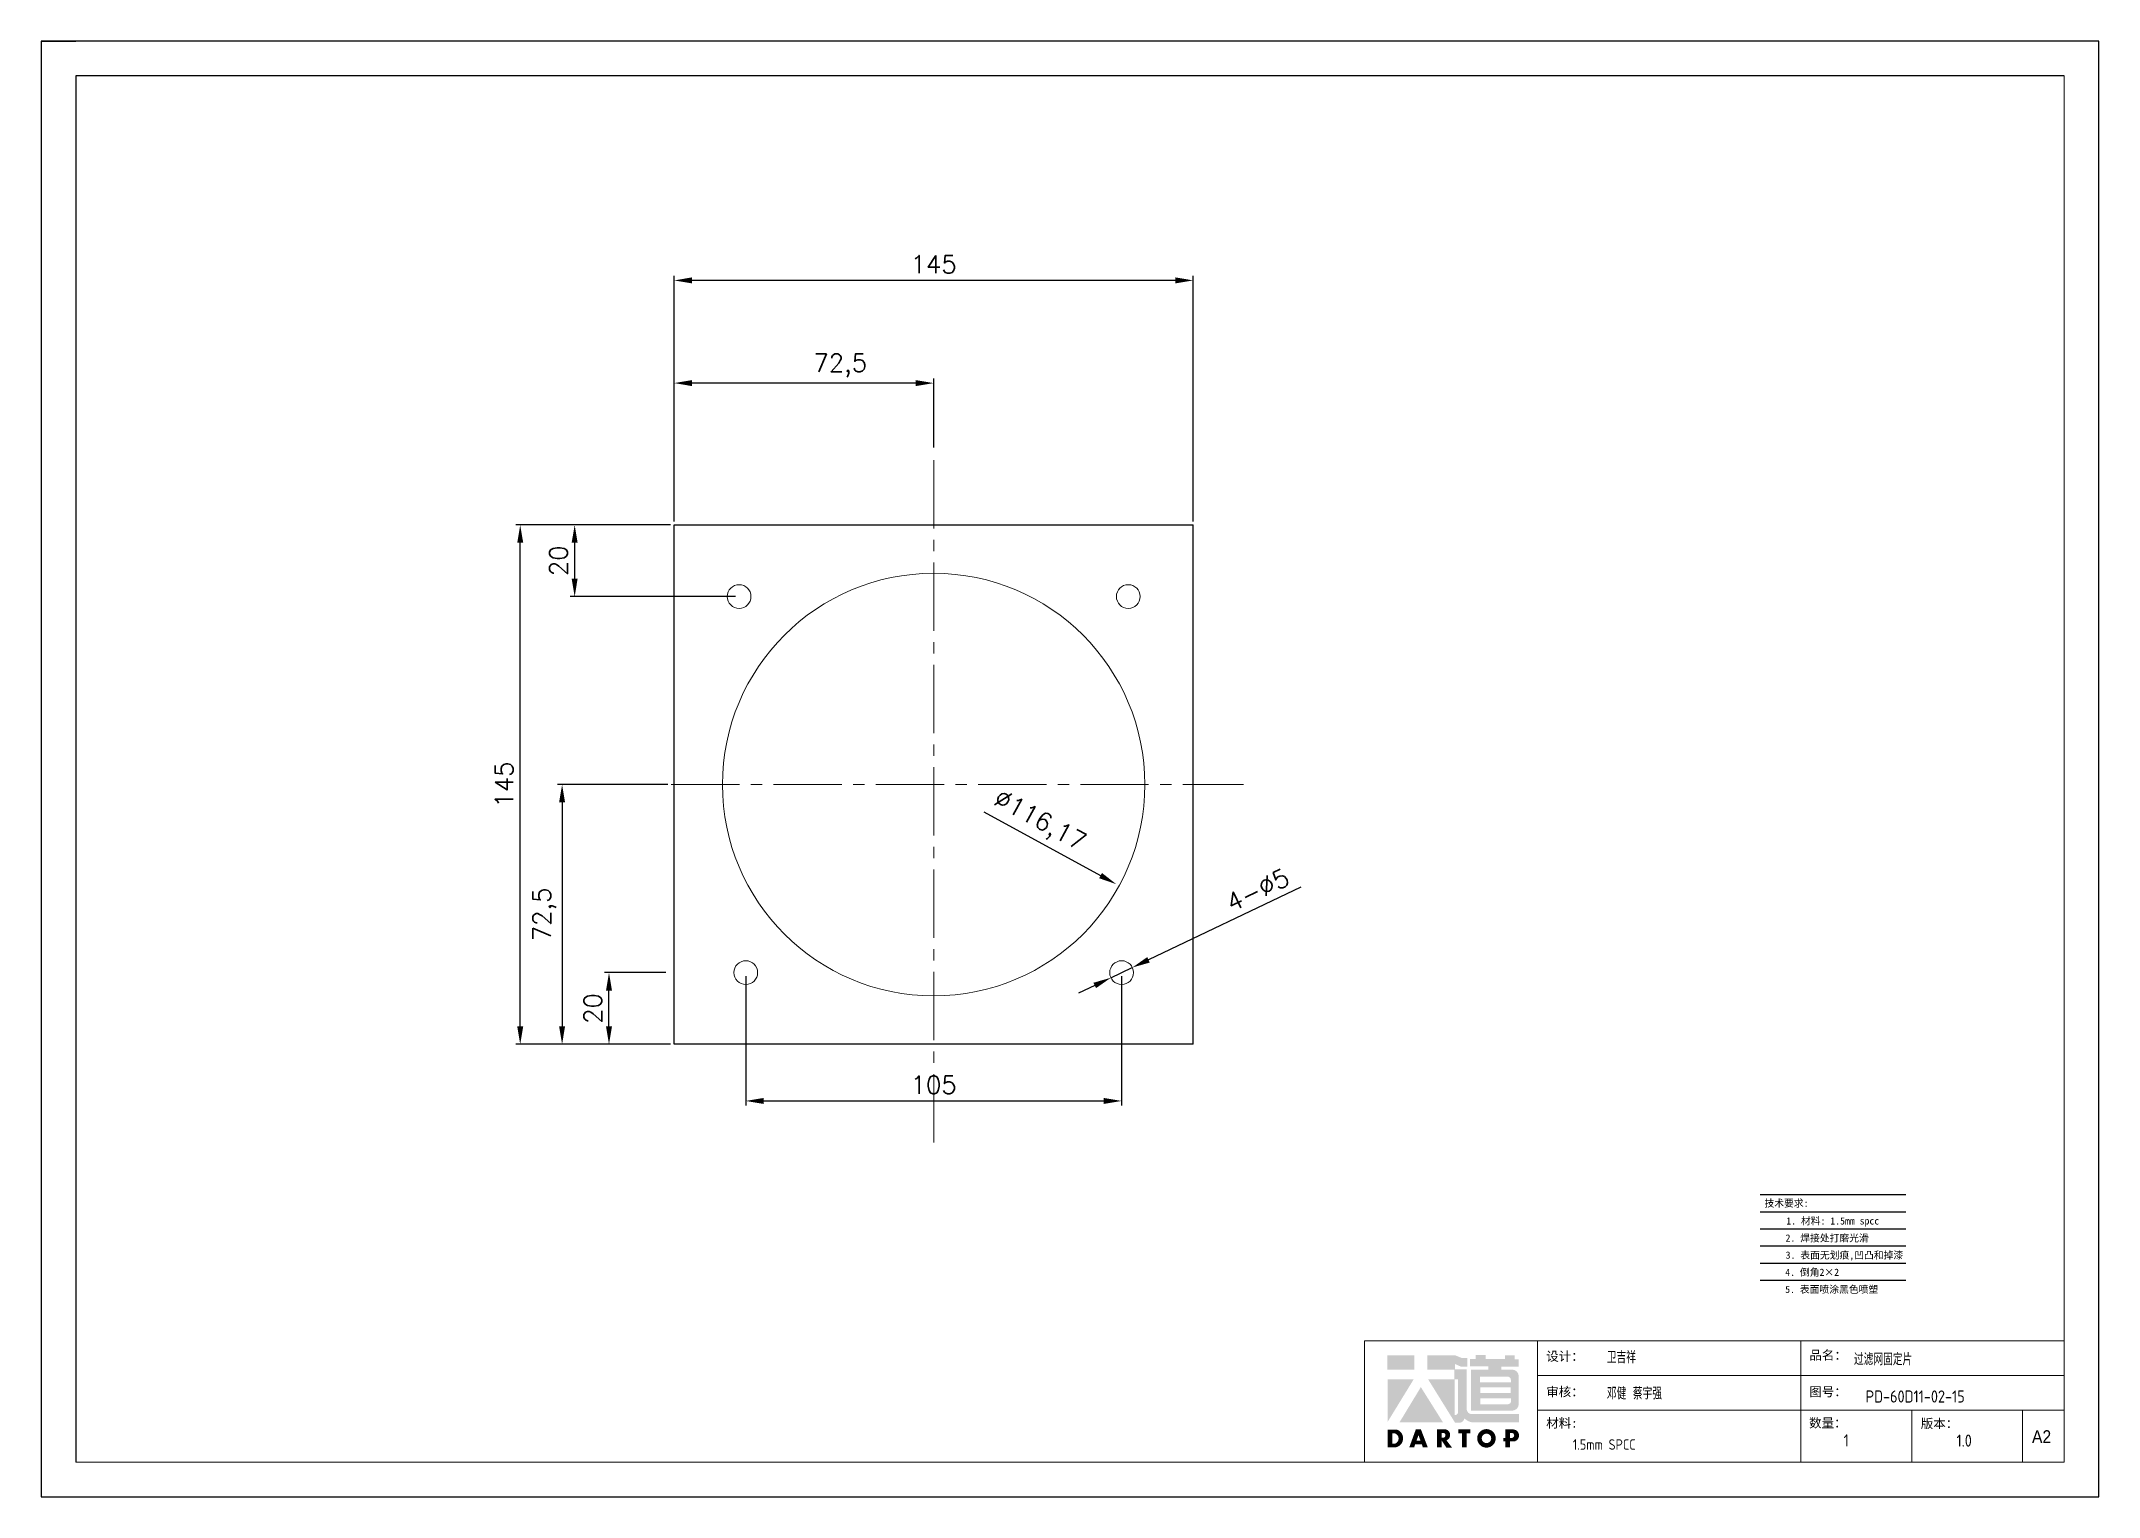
# Model space of a CAD drawing. Header units: millimetres. Extents: x -30327 to 34858, y 4015 to 75103.
# Drawn here: x 14123 to 14698, y 52753 to 53159 of the extents above; entities that cross this region are included whole.
import ezdxf
from ezdxf.enums import TextEntityAlignment as Align

# ---------------------------------------------------------------- set-up
doc = ezdxf.new("R2010")
doc.units = ezdxf.units.MM
doc.linetypes.add('CENTER2', pattern=[28.575, 19.05, -3.175, 3.175, -3.175])
for name, color, linetype, lineweight in [('A-TITLEBLOCK', 7, 'Continuous', 18), ('cen', 1, 'CENTER2', 9), ('dim', 2, 'Continuous', 9)]:
    doc.layers.add(name, color=color, linetype=linetype, lineweight=lineweight)
doc.layers.add('print', color=30, linetype='Continuous')
doc.styles.add('GB', font='GBENOR.SHX', dxfattribs={"bigfont": 'gbcbig.shx'})
doc.styles.add('HZ', font='')
doc.styles.add('SLDTEXTSTYLE0', font='simfang.ttf', dxfattribs={"bigfont": 'bigfont'})
doc.styles.add('SLDTEXTSTYLE1', font='Gothic.ttf', dxfattribs={"width": 0.913})
doc.styles.get("Standard").update_dxf_attribs({"font": 'txt', "bigfont": 'gbcbig.shx'})
doc.styles.get('HZ').set_extended_font_data('SimSun')
doc.dimstyles.new('small', dxfattribs={"dimtxt": 5, "dimasz": 5, "dimexe": 1.25, "dimexo": 1, "dimgap": 2, "dimtad": 1, "dimtxsty": 'Standard', "dimcen": 2.5, "dimadec": 0, "dimazin": 0, "dimtfac": 1, "dimtmove": 0, "dimatfit": 3, "dimfxl": 0, "dimarcsym": 0})

msp = doc.modelspace()

# ---------------------------------------------------------------- texts
at = {"style": 'HZ'}
for s, p in [('技术要求:', (14610.4143, 52834.6874)), ('     1. 材料: 1.5mm spcc    ', (14622.6527, 52829.7449)), ('    2. 焊接处打磨光滑    ', (14621.7778, 52824.9674)), ('3. 表面无划痕,凹凸和掉漆', (14626.5954, 52820.1899)), ('4. 倒角2×2         ', (14623.7302, 52815.4124)), ('          5. 表面喷涂黑色喷塑           ', (14623.7302, 52810.6349))]:
    msp.add_text(s, height=2.00655, dxfattribs=at).set_placement(p, align=Align.MIDDLE_CENTER)

# ---------------------------------------------------------------- blocks, each defined once
blk = doc.blocks.new('*D934')
at = {"layer": 'Defpoints', "color": 0}
for p in [(14256.69, 53024.07), (14299.69, 53024.07), (14299.69, 52879.07)]:
    blk.add_point(p, dxfattribs=at)
at = {"layer": 'dim', "color": 0, "lineweight": -2}
for p, q in [((14298.69, 53024.07), (14255.44, 53024.07)), ((14256.69, 52884.07), (14256.69, 53019.07)), ((14298.69, 52879.07), (14255.44, 52879.07))]:
    blk.add_line(p, q, dxfattribs=at)
at = {"layer": 'dim', "color": 0}
for points in [[(14255.86, 53019.07), (14257.53, 53019.07), (14256.69, 53024.07)], [(14255.86, 52884.07), (14257.53, 52884.07), (14256.69, 52879.07)]]:
    blk.add_solid(points, dxfattribs=at)
at = {"layer": 'dim', "color": 0, "lineweight": 9, "insert": (14252.19, 52951.57), "char_height": 5, "attachment_point": 5, "rotation": 90}
blk.add_mtext('145', dxfattribs=at)
blk = doc.blocks.new('*D935')
at = {"layer": 'Defpoints', "color": 0}
for p in [(14299.69, 53092.34), (14299.69, 53024.07), (14444.69, 53024.07)]:
    blk.add_point(p, dxfattribs=at)
at = {"layer": 'dim', "color": 0, "lineweight": -2}
for p, q in [((14299.69, 53025.07), (14299.69, 53093.59)), ((14439.69, 53092.34), (14304.69, 53092.34)), ((14444.69, 53025.07), (14444.69, 53093.59))]:
    blk.add_line(p, q, dxfattribs=at)
at = {"layer": 'dim', "color": 0}
for points in [[(14304.69, 53093.18), (14304.69, 53091.51), (14299.69, 53092.34)], [(14439.69, 53093.18), (14439.69, 53091.51), (14444.69, 53092.34)]]:
    blk.add_solid(points, dxfattribs=at)
at = {"layer": 'dim', "color": 0, "lineweight": 9, "insert": (14372.19, 53096.84), "char_height": 5, "attachment_point": 5}
blk.add_mtext('145', dxfattribs=at)
blk = doc.blocks.new('*D936')
at = {"layer": 'Defpoints', "color": 0}
for p in [(14298.89, 52951.57), (14268.39, 52879.07), (14299.69, 52879.07)]:
    blk.add_point(p, dxfattribs=at)
at = {"layer": 'dim', "color": 0, "lineweight": -2}
for p, q in [((14297.89, 52951.57), (14267.14, 52951.57)), ((14268.39, 52946.57), (14268.39, 52884.07)), ((14298.69, 52879.07), (14267.14, 52879.07))]:
    blk.add_line(p, q, dxfattribs=at)
at = {"layer": 'dim', "color": 0}
for points in [[(14267.55, 52946.57), (14269.22, 52946.57), (14268.39, 52951.57)], [(14267.55, 52884.07), (14269.22, 52884.07), (14268.39, 52879.07)]]:
    blk.add_solid(points, dxfattribs=at)
at = {"layer": 'dim', "color": 0, "lineweight": 9, "insert": (14263.47, 52915.32), "char_height": 5, "attachment_point": 5, "rotation": 90}
blk.add_mtext('72,5', dxfattribs=at)
blk = doc.blocks.new('*D937')
at = {"layer": 'Defpoints', "color": 0}
for p in [(14299.69, 53063.67), (14372.19, 53044.65), (14299.69, 53039.98)]:
    blk.add_point(p, dxfattribs=at)
at = {"layer": 'dim', "color": 0, "lineweight": -2}
for p, q in [((14299.69, 53040.98), (14299.69, 53064.92)), ((14367.19, 53063.67), (14304.69, 53063.67)), ((14372.19, 53045.65), (14372.19, 53064.92))]:
    blk.add_line(p, q, dxfattribs=at)
at = {"layer": 'dim', "color": 0}
for points in [[(14304.69, 53064.5), (14304.69, 53062.83), (14299.69, 53063.67)], [(14367.19, 53064.5), (14367.19, 53062.83), (14372.19, 53063.67)]]:
    blk.add_solid(points, dxfattribs=at)
at = {"layer": 'dim', "color": 0, "lineweight": 9, "insert": (14346.09, 53068.58), "char_height": 5, "attachment_point": 5}
blk.add_mtext('72,5', dxfattribs=at)
blk = doc.blocks.new('*D938')
at = {"layer": 'Defpoints', "color": 0}
for p in [(14271.9, 53024.07), (14299.69, 53024.07), (14317.83, 53004.07)]:
    blk.add_point(p, dxfattribs=at)
at = {"layer": 'dim', "color": 0, "lineweight": -2}
for p, q in [((14298.69, 53024.07), (14270.65, 53024.07)), ((14271.9, 53009.07), (14271.9, 53019.07)), ((14316.83, 53004.07), (14270.65, 53004.07))]:
    blk.add_line(p, q, dxfattribs=at)
at = {"layer": 'dim', "color": 0}
for points in [[(14271.06, 53019.07), (14272.73, 53019.07), (14271.9, 53024.07)], [(14271.06, 53009.07), (14272.73, 53009.07), (14271.9, 53004.07)]]:
    blk.add_solid(points, dxfattribs=at)
at = {"layer": 'dim', "color": 0, "lineweight": 9, "insert": (14267.4, 53014.07), "char_height": 5, "attachment_point": 5, "rotation": 90}
blk.add_mtext('20', dxfattribs=at)
blk = doc.blocks.new('*D939')
at = {"layer": 'Defpoints', "color": 0}
for p in [(14321.18, 52979.37), (14423.19, 52923.77)]:
    blk.add_point(p, dxfattribs=at)
at = {"layer": 'dim', "color": 0, "lineweight": -2}
blk.add_line((14386.16, 52943.95), (14418.8, 52926.16), dxfattribs=at)
at = {"layer": 'dim', "color": 0}
blk.add_solid([(14419.2, 52926.89), (14418.4, 52925.43), (14423.19, 52923.77)], dxfattribs=at)
at = {"layer": 'dim', "color": 0, "lineweight": 9, "insert": (14401.61, 52941.13), "char_height": 5, "attachment_point": 5, "rotation": 331.40786}
blk.add_mtext('∅116,17', dxfattribs=at)
blk = doc.blocks.new('*D940')
at = {"layer": 'Defpoints', "color": 0}
for p in [(14281.49, 52899.07), (14298.36, 52899.07), (14299.69, 52879.07)]:
    blk.add_point(p, dxfattribs=at)
at = {"layer": 'dim', "color": 0, "lineweight": -2}
for p, q in [((14297.36, 52899.07), (14280.24, 52899.07)), ((14281.49, 52884.07), (14281.49, 52894.07)), ((14298.69, 52879.07), (14280.24, 52879.07))]:
    blk.add_line(p, q, dxfattribs=at)
at = {"layer": 'dim', "color": 0}
for points in [[(14280.66, 52894.07), (14282.33, 52894.07), (14281.49, 52899.07)], [(14280.66, 52884.07), (14282.33, 52884.07), (14281.49, 52879.07)]]:
    blk.add_solid(points, dxfattribs=at)
at = {"layer": 'dim', "color": 0, "lineweight": 9, "insert": (14276.99, 52889.07), "char_height": 5, "attachment_point": 5, "rotation": 90}
blk.add_mtext('20', dxfattribs=at)
blk = doc.blocks.new('*D941')
at = {"layer": 'Defpoints', "color": 0}
for p in [(14427.68, 52900.49), (14421.7, 52897.64)]:
    blk.add_point(p, dxfattribs=at)
at = {"layer": 'dim', "color": 0, "lineweight": -2}
for p, q in [((14474.71, 52922.9), (14432.19, 52902.64)), ((14421.7, 52897.64), (14427.68, 52900.49)), ((14417.18, 52895.49), (14412.67, 52893.34))]:
    blk.add_line(p, q, dxfattribs=at)
at = {"layer": 'dim', "color": 0}
for points in [[(14431.84, 52903.4), (14432.55, 52901.89), (14427.68, 52900.49)], [(14416.82, 52896.24), (14417.54, 52894.74), (14421.7, 52897.64)]]:
    blk.add_solid(points, dxfattribs=at)
at = {"layer": 'dim', "color": 0, "insert": (14462.69, 52922.16), "char_height": 5, "attachment_point": 5, "rotation": 25.4716}
blk.add_mtext('4-%%C5', dxfattribs=at)
blk = doc.blocks.new('*D942')
at = {"layer": 'Defpoints', "color": 0}
for p in [(14319.69, 52899.07), (14424.69, 52899.07), (14424.69, 52863.24)]:
    blk.add_point(p, dxfattribs=at)
at = {"layer": 'dim', "color": 0, "lineweight": -2}
for p, q in [((14319.69, 52898.07), (14319.69, 52861.99)), ((14424.69, 52898.07), (14424.69, 52861.99)), ((14324.69, 52863.24), (14419.69, 52863.24))]:
    blk.add_line(p, q, dxfattribs=at)
at = {"layer": 'dim', "color": 0}
for points in [[(14324.69, 52864.07), (14324.69, 52862.41), (14319.69, 52863.24)], [(14419.69, 52864.07), (14419.69, 52862.41), (14424.69, 52863.24)]]:
    blk.add_solid(points, dxfattribs=at)
at = {"layer": 'dim', "color": 0, "insert": (14372.19, 52867.74), "char_height": 5, "attachment_point": 5}
blk.add_mtext('105', dxfattribs=at)
blk = doc.blocks.new('Dartop Logo')
at = {"true_color": 0xc40018}
h = blk.add_hatch(color=12, dxfattribs=at)
h.set_gradient(color1=(196, 0, 24), color2=(196, 0, 24), tint=1)
h.paths.add_polyline_path([(30.39, -3.87), (33.08, -5.04), (35.99, -5.04), (35.99, -1.19), (33.59, -1.19), (30.46, 0.05), (17.94, 0.05), (17.94, -6.46), (30.12, -6.46), (30.12, -6.59), (30.12, -10.75), (18.31, -10.75), (30.46, -30.31), (32.87, -30.31, 0.279375), (34.63, -28.6), (34.63, -28.51), (34.84, -28.51, 0.143145), (38.15, -30.2), (59.27, -30.2), (59.27, -26.49), (38.06, -26.49, -0.414214), (35.75, -24.18), (35.75, -6.26), (30.39, -6.26)])
h.paths.add_polyline_path([(30.25, -10.84), (31.8, -10.84), (31.8, -26.02, -0.088936), (30.9, -26.94), (30.24, -26.94)], flags=16)
h = blk.add_hatch(color=12, dxfattribs=at)
h.set_gradient(color1=(196, 0, 24), color2=(196, 0, 24), tint=1)
h.paths.add_polyline_path([(59.24, -1.73), (57.36, -1.73), (57.36, 0.06), (53.06, 0.06), (53.06, -1.64), (44.29, -1.64), (44.29, 0.15), (39.7, 0.15), (39.7, -1.67), (37.16, -1.67), (37.16, -4.97), (45.54, -4.97), (45.54, -6.42), (37.73, -6.42), (37.73, -24.88), (56.26, -24.88, 0.414214), (59.15, -21.99), (59.15, -9.35, 0.414214), (56.26, -6.46), (51.36, -6.46), (51.36, -5.03), (59.24, -5.03)])
h.paths.add_polyline_path([(54.21, -9.59, -0.414214), (55.66, -11.04), (55.66, -12.1), (41.79, -12.1), (41.79, -9.59)], flags=16)
h.paths.add_polyline_path([(55.57, -14.33), (55.57, -17.01), (41.88, -17.01), (41.88, -14.33)], flags=16)
h.paths.add_polyline_path([(55.75, -19.43), (55.75, -20.57, -0.414214), (54.3, -22.02), (41.88, -22.02), (41.88, -19.43)], flags=16)
h = blk.add_hatch(color=12, dxfattribs=at)
h.set_gradient(color1=(196, 0, 24), color2=(196, 0, 24), tint=1)
h.paths.add_polyline_path([(12.18, 0), (0, 0), (0, -6.37), (12.18, -6.37)])
h = blk.add_hatch(color=12, dxfattribs=at)
h.set_gradient(color1=(196, 0, 24), color2=(196, 0, 24), tint=1)
h.paths.add_polyline_path([(11.79, -10.83), (0.03, -10.83), (0.03, -30.03)])
h = blk.add_hatch(color=12, dxfattribs=at)
h.set_gradient(color1=(196, 0, 24), color2=(196, 0, 24), tint=1)
h.paths.add_polyline_path([(15.05, -14.31), (5.44, -30.15), (25.01, -30.15)])
at = {"true_color": 0x646464}
h = blk.add_hatch(color=251, dxfattribs=at)
h.set_gradient(color1=(100, 100, 100), color2=(100, 100, 100), tint=1)
h.paths.add_polyline_path([(4.15, -33.43), (0.11, -33.43), (0.11, -41.5), (3.51, -41.5, 0.793016)])
h.paths.add_polyline_path([(3.57, -39.73), (2.16, -39.73), (2.16, -35.19), (3.42, -35.19, -0.671361)], flags=16)
h = blk.add_hatch(color=251, dxfattribs=at)
h.set_gradient(color1=(100, 100, 100), color2=(100, 100, 100), tint=1)
h.paths.add_polyline_path([(15.08, -33.36), (12.78, -33.36), (9.82, -41.51), (12, -41.51), (12.51, -40.06), (15.46, -40.06), (15.99, -41.52), (18.19, -41.52)])
h.paths.add_polyline_path([(14.9, -38.51), (13.07, -38.51), (13.97, -35.95)], flags=16)
h = blk.add_hatch(color=251, dxfattribs=at)
h.set_gradient(color1=(100, 100, 100), color2=(100, 100, 100), tint=1)
h.paths.add_polyline_path([(26.27, -33.36), (22.3, -33.36), (22.3, -41.51), (24.4, -41.51), (24.4, -38.28), (26.55, -41.54), (29.09, -41.54), (26.61, -38.3, 0.744055)])
h.paths.add_polyline_path([(24.38, -37.08), (24.38, -34.94), (25.32, -34.94, -0.796809), (25.3, -37.08)], flags=16)
h = blk.add_hatch(color=251, dxfattribs=at)
h.set_gradient(color1=(100, 100, 100), color2=(100, 100, 100), tint=1)
h.paths.add_polyline_path([(37.44, -33.4), (31.88, -33.4), (31.88, -35.16), (33.61, -35.16), (33.61, -41.52), (35.69, -41.52), (35.69, -35.16), (37.44, -35.16)])
h = blk.add_hatch(color=251, dxfattribs=at)
h.set_gradient(color1=(100, 100, 100), color2=(100, 100, 100), tint=1)
h.paths.add_polyline_path([(40.46, -37.41, 1), (48.83, -37.41, 1)])
h.paths.add_polyline_path([(46.8, -37.41, -1), (42.5, -37.41, -1)], flags=16)
h = blk.add_hatch(color=251, dxfattribs=at)
h.set_gradient(color1=(100, 100, 100), color2=(100, 100, 100), tint=1)
h.paths.add_polyline_path([(56.85, -33.38), (56.73, -33.38), (53.19, -33.38), (53.19, -37.19), (52.26, -37.19), (52.26, -38.73), (53.18, -38.73), (53.18, -41.5), (55.24, -41.5), (55.24, -38.72), (57.51, -38.72, 0.812304)])
h.paths.add_polyline_path([(55.21, -37.18), (55.21, -35.05), (56.39, -35.05, -0.778213), (56.27, -37.18)], flags=16)
blk = doc.blocks.new('DT-A2-TITLE')
for p, q in [((594, 420), (0, 420)), ((0, 420), (0, 420)), ((0, 420), (0, 0)), ((0, 420), (10, 420)), ((594, 0), (594, 420)), ((10, 410), (10, 10)), ((584, 410), (10, 410))]:
    blk.add_line(p, q)
at = {"layer": 'A-TITLEBLOCK', "color": 7}
for p, q in [((584, 410), (584, 10)), ((594, 0), (594, 297)), ((382, 10), (382, 45)), ((584, 45), (382, 45)), ((432, 45), (432, 10)), ((508, 45), (508, 10)), ((584, 35), (432, 35)), ((432, 25), (584.08, 25)), ((540, 10), (540, 25)), ((572, 10), (572, 25)), ((10, 10), (584, 10)), ((0, 0), (594, 0))]:
    blk.add_line(p, q, dxfattribs=at)
at = {"layer": 'A-TITLEBLOCK', "xscale": 0.6400000000000001, "yscale": 0.6400000000000001, "zscale": 0.6400000000000001}
blk.add_blockref('Dartop Logo', (388.65, 40.81), dxfattribs=at)
at = {"style": 'GB'}
for tag, p, height in [('#设计', (451.96, 38.52), 3.5), ('#品名', (523.32, 37.95), 3.5), ('#审核', (451.99, 28.1), 3.5), ('#图号', (526.67, 27.2), 3.5), ('#数量', (520.33, 14.51), 3.5), ('#版本', (552.92, 14.47), 3.5), ('#材料说明', (442.15, 13.59), 3)]:
    blk.add_attdef(tag, p, '', height=height, dxfattribs=at)
at = {"layer": 'A-TITLEBLOCK', "color": 7, "attachment_point": 1}
for s, insert, char_height, style in [('设计：', (434.47, 41.87), 2.646, 'SLDTEXTSTYLE0'), ('品名：', (510.43, 42.19), 2.646, 'SLDTEXTSTYLE0'), ('审核：', (434.47, 31.64), 2.646, 'SLDTEXTSTYLE0'), ('图号：', (510.4, 31.66), 2.646, 'SLDTEXTSTYLE0'), ('材料:', (434.47, 22.62), 2.646, 'SLDTEXTSTYLE0'), ('数量：', (510.35, 22.64), 2.646, 'SLDTEXTSTYLE0'), ('版本：', (542.59, 22.48), 2.646, 'SLDTEXTSTYLE0'), ('A2', (574.7, 19.21), 3.704, 'SLDTEXTSTYLE1')]:
    blk.add_mtext(s, dxfattribs=dict(at, insert=insert, char_height=char_height, style=style))

# ---------------------------------------------------------------- dimensions: what is measured, and where the dimension line sits
at = {"layer": 'dim', "lineweight": 9}
for base, p1, p2, angle, picture, middle in [((14299.6879, 53092.3429), (14444.689, 53024.0679), (14299.6879, 53024.0679), 180, '*D935', (14372.1884, 53096.8429)), ((14271.8953, 53024.0679), (14317.8289, 53004.0669), (14299.6879, 53024.0679), 90, '*D938', (14267.3953, 53014.0674)), ((14268.3853, 52879.0668), (14298.8882, 52951.5673), (14299.6879, 52879.0668), 90, '*D936', (14263.4687, 52915.317)), ((14281.4925, 52899.0678), (14299.6879, 52879.0668), (14298.362, 52899.0678), 90, '*D940', (14276.9925, 52889.0673))]:
    dim = msp.add_linear_dim(base=base, p1=p1, p2=p2, angle=angle, dimstyle='small', dxfattribs=at)
    dim.commit()
    dim.dimension.update_dxf_attribs({"geometry": picture, "text_midpoint": middle})
for base, p1, p2, angle, picture, middle in [((14299.6879, 53063.6659), (14372.1884, 53044.651), (14299.6879, 53039.978), 180, '*D937', (14346.0924, 53063.6659)), ((14256.6935, 53024.0679), (14299.6879, 52879.0668), (14299.6879, 53024.0679), 90, '*D934', (14256.6935, 52951.5673))]:
    dim = msp.add_linear_dim(base=base, p1=p1, p2=p2, angle=angle, dimstyle='small', dxfattribs=at)
    dim.commit()
    dim.dimension.update_dxf_attribs({"geometry": picture, "text_midpoint": middle, "dimtype": 160})
dim = msp.add_diameter_dim_2p(p1=(14321.185, 52979.3662), p2=(14423.1919, 52923.7684), dimstyle='small', dxfattribs=at)
dim.commit()
dim.dimension.update_dxf_attribs({"geometry": '*D939', "text_midpoint": (14399.255, 52936.815), "dimtype": 163})
at = {"layer": 'dim'}
dim = msp.add_diameter_dim_2p(p1=(14421.6956, 52897.6423), p2=(14427.6804, 52900.4933), text='4-%%C5', dimstyle='small', dxfattribs=at)
dim.commit()
dim.dimension.update_dxf_attribs({"geometry": '*D941', "text_midpoint": (14464.6272, 52918.0935), "dimtype": 163})
dim = msp.add_linear_dim(base=(14424.688, 52863.2412), p1=(14319.6889, 52899.0678), p2=(14424.688, 52899.0678), dimstyle='small', dxfattribs=at)
dim.commit()
dim.dimension.update_dxf_attribs({"geometry": '*D942', "text_midpoint": (14372.1884, 52863.2412), "dimtype": 160})

# ---------------------------------------------------------------- linework, layer by layer
for p, q in [((14299.6879, 52879.0668), (14299.6879, 53024.0679)), ((14299.6879, 53024.0679), (14444.689, 53024.0679)), ((14444.689, 52879.0668), (14444.689, 53024.0679)), ((14444.689, 52879.0668), (14299.6879, 52879.0668))]:
    msp.add_line(p, q)
at = {"lineweight": 9}
for centre, radius in [((14372.1884, 52951.5673), 59), ((14317.8289, 53004.0669), 3.3146), ((14426.548, 53004.0669), 3.3146), ((14319.6889, 52899.0678), 3.3146), ((14424.688, 52899.0678), 3.3146)]:
    msp.add_circle(centre, radius, dxfattribs=at)
at = {"layer": 'cen', "lineweight": 9}
for p, q in [((14372.1884, 52851.6588), (14372.1884, 53044.651)), ((14298.8882, 52951.5673), (14458.7471, 52951.5673))]:
    msp.add_line(p, q, dxfattribs=at)
at = {"layer": 'Defpoints'}
for p, q in [((14603.0245, 52837.0986), (14643.7153, 52837.0986)), ((14603.0245, 52832.3211), (14643.7153, 52832.3211)), ((14603.0245, 52832.3211), (14643.7153, 52832.3211)), ((14603.0245, 52827.5436), (14643.7153, 52827.5436)), ((14603.0245, 52822.7661), (14643.7153, 52822.7661)), ((14603.0245, 52817.9886), (14643.7153, 52817.9886)), ((14603.0245, 52813.2111), (14643.7153, 52813.2111))]:
    msp.add_line(p, q, dxfattribs=at)
at = {"layer": 'print'}
msp.add_lwpolyline([(14122.8669, 52752.7093), (14697.6688, 52752.7093), (14697.6688, 53159.1349), (14122.8669, 53159.1349)], close=True, dxfattribs=at)

# ---------------------------------------------------------------- block references
at = {"xscale": 0.9676800000000001, "yscale": 0.9676800000000001, "zscale": 0.9676800000000001}
msp.add_blockref('DT-A2-TITLE', (14122.8669, 52752.7093), dxfattribs=at).add_auto_attribs({'#设计': '卫吉祥', '#审核': '邓健 蔡宇强', '#材料说明': '1.5mm SPCC', '#品名': '过滤网固定片', '#图号': 'PD-60D11-02-15', '#数量': '1', '#版本': '1.0'})

msp.set_redraw_order([(e.dxf.handle, doc.entitydb.next_handle()) for e in msp.query("TEXT MTEXT ATTDEF DIMENSION ARC_DIMENSION")])  # texts and dimensions are drawn at this point

doc.saveas('drawing.dxf')
